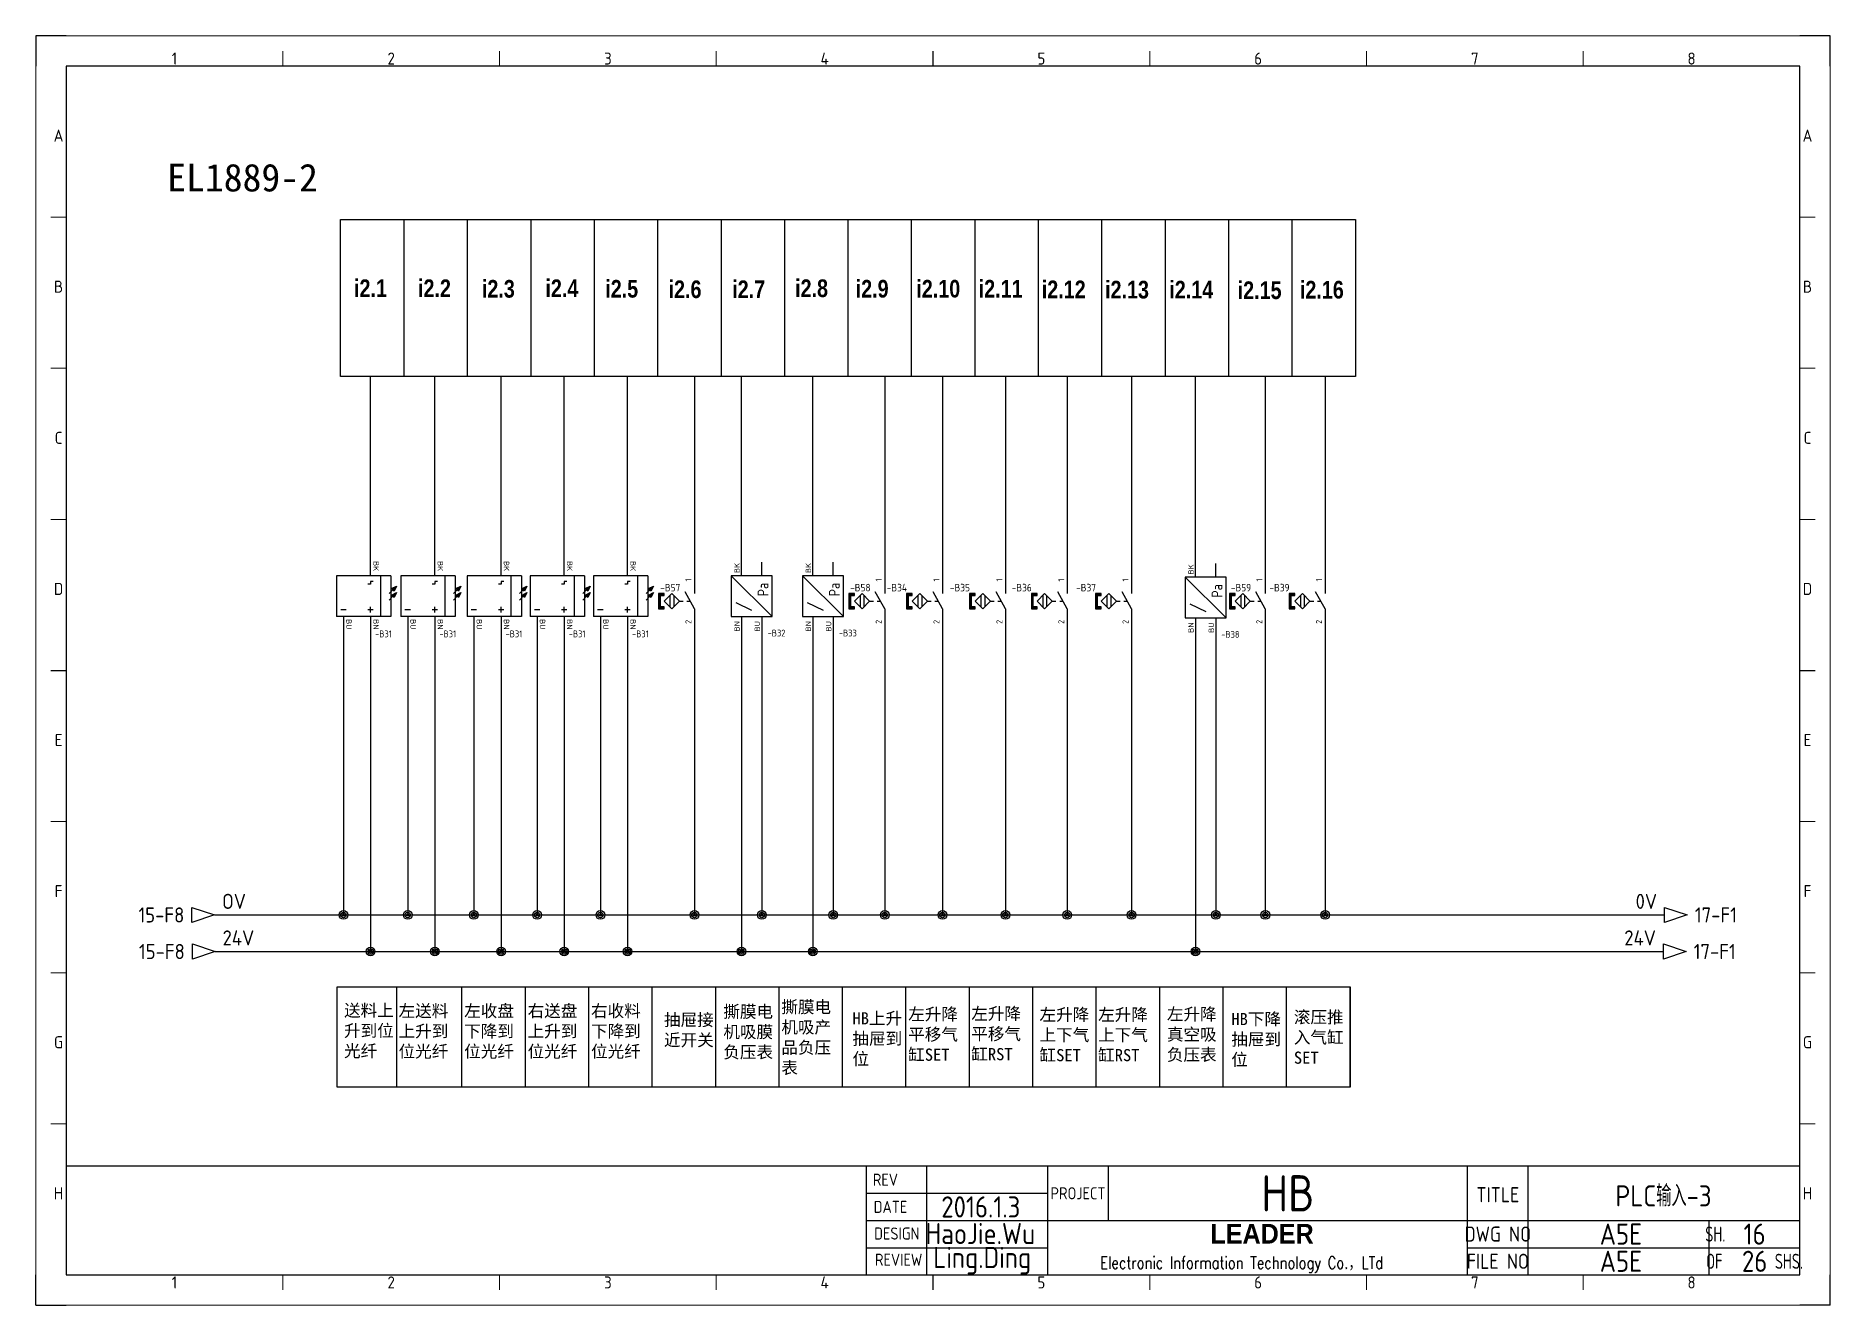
# Model space of a CAD drawing. Header units: millimetres. Extents: x -1699 to 15529, y -2130 to 61.
# Drawn here: x 8344 to 8938, y -2123 to -1703 of the extents above; entities that cross this region are included whole.
import ezdxf
from ezdxf.enums import TextEntityAlignment as Align

# ---------------------------------------------------------------- set-up
doc = ezdxf.new("R2010")
doc.units = ezdxf.units.MM
doc.header["$LTSCALE"] = 10
for name, color, linetype in [('AE_BOR', 1, 'Continuous'), ('SYMS', 7, 'Continuous'), ('TAGS', 51, 'Continuous'), ('TERMS', 123, 'Continuous'), ('WIREREF', 61, 'Continuous'), ('WIREREF_DEST', 61, 'Continuous'), ('XREF', 7, 'Continuous'), ('YEL_14_THHN', 7, 'Continuous'), ('图框_标题栏属性', 1, 'Continuous'), ('图框_标题栏文字', 6, 'Continuous')]:
    doc.layers.add(name, color=color, linetype=linetype)
doc.layers.add('细实线', color=7, linetype='Continuous', lineweight=25)
doc.styles.add('ACGBTS', font='ISOCP.SHX')
doc.styles.add('CCFS', font='', dxfattribs={"height": 0.7})
doc.styles.get("Standard").update_dxf_attribs({"font": 'simplex.shx', "width": 0.8, "height": 1.625, "bigfont": 'spec_bar.shx'})
doc.styles.add('WD_IEC', font='ISOCP2.shx', dxfattribs={"height": 4, "bigfont": 'gbcbig.shx'})
doc.styles.add('工程字', font='gbenor.shx', dxfattribs={"bigfont": 'gbcbig.shx'})
doc.styles.get('CCFS').set_extended_font_data('SimSun')

msp = doc.modelspace()

# ---------------------------------------------------------------- texts
at = {"layer": 'SYMS', "attachment_point": 1, "style": 'CCFS'}
for s, heights, insert, char_height in [('\\P{\\fSimSun|b1|i0|c134|p2;EL1889-2}', [28.12], (8387.35, -1729.91), 9.1652), ('\\P送料上升到位光纤', [28.12], (8445.88, -2016.65), 4.024), ('\\P左送料上升到位光纤', [28.12], (8463.93, -2016.8), 4.024), ('\\P左收盘下降到位光纤', [28.12], (8485.65, -2016.8), 4.024), ('\\P右送盘上升到位光纤', [28.12], (8506.65, -2016.8), 4.024), ('\\P右收料下降到位光纤', [28.12], (8527.65, -2016.8), 4.024), ('\\P撕膜电机吸膜负压表', [28.12], (8571.44, -2017.04), 4.024), ('\\P撕膜电机吸产品负压表', [35.08], (8590.65, -2015.5), 4.024), ('HB上升抽屉到位', [28.12], (8614.19, -2025.97), 4.024), ('\\P左升降平移气缸SET', [28.12], (8632.65, -2017.88), 4.024), ('\\P左升降平移气缸RST', [28.12], (8653.52, -2017.7), 4.024), ('\\P左升降上下气缸SET', [28.12], (8676.13, -2018.03), 4.024), ('\\P左升降上下气缸RST', [28.12], (8695.52, -2018.03), 4.024), ('\\P左升降真空吸负压表', [28.12], (8718.3, -2017.87), 4.024), ('\\P滚压推入气缸SET', [28.12], (8760.32, -2018.87), 4.024), ('抽屉接近开关', [28.12], (8551.8, -2026.45), 4.024), ('HB下降抽屉到位', [28.12], (8739.62, -2026.21), 4.024)]:
    msp.add_mtext_dynamic_manual_height_columns(s, width=17.3119, gutter_width=0, heights=heights, dxfattribs=dict(at, insert=insert, char_height=char_height))
at = {"layer": '细实线', "char_height": 5.8437, "width": 4.8714, "attachment_point": 1}
for s, insert in [('{\\fArial|b1|i0|c0|p34;i2.1}', (8449.18, -1783.48)), ('{\\fArial|b1|i0|c0|p34;i2.2}', (8470.37, -1783.48)), ('{\\fArial|b1|i0|c0|p34;i2.3}', (8491.51, -1783.65)), ('{\\fArial|b1|i0|c0|p34;i2.4}', (8512.55, -1783.48)), ('{\\fArial|b1|i0|c0|p34;i2.5}', (8532.35, -1783.65)), ('{\\fArial|b1|i0|c0|p34;i2.6}', (8553.31, -1783.81)), ('{\\fArial|b1|i0|c0|p34;i2.7}', (8574.38, -1783.81)), ('{\\fArial|b1|i0|c0|p34;i2.8}', (8595.21, -1783.47)), ('{\\fArial|b1|i0|c0|p34;i2.9}', (8615.27, -1783.63)), ('{\\fArial|b1|i0|c0|p34;i2.10}', (8635.34, -1783.63)), ('{\\fArial|b1|i0|c0|p34;i2.11}', (8655.99, -1783.63)), ('{\\fArial|b1|i0|c0|p34;i2.12}', (8676.87, -1783.85)), ('{\\fArial|b1|i0|c0|p34;i2.13}', (8697.83, -1783.93)), ('{\\fArial|b1|i0|c0|p34;i2.14}', (8719.09, -1783.94)), ('{\\fArial|b1|i0|c0|p34;i2.15}', (8741.73, -1784.13)), ('{\\fArial|b1|i0|c0|p34;i2.16}', (8762.33, -1783.95))]:
    msp.add_mtext(s, dxfattribs=dict(at, insert=insert))

# ---------------------------------------------------------------- blocks, each defined once
blk = doc.blocks.new('Border')
for p, q in [((584, 410), (10, 410)), ((10, 410), (10, 10)), ((584, 10), (584, 410)), ((10, 10), (584, 10))]:
    blk.add_line(p, q)
at = {"layer": 'AE_BOR', "color": 1, "lineweight": 30}
for p, q in [((10, 420), (0, 420)), ((0, 420), (0, 410)), ((594, 420), (584, 420)), ((594, 410), (594, 420)), ((297, 410), (297, 415)), ((5, 210), (10, 210)), ((584, 210), (589, 210)), ((0, 0), (0, 10)), ((297, 5), (297, 10)), ((594, 0), (594, 10)), ((0, 0), (10, 0)), ((594, 0), (584, 0))]:
    blk.add_line(p, q, dxfattribs=at)
at = {"layer": 'AE_BOR', "color": 1, "lineweight": 15}
for p, q in [((0, 420), (594, 420)), ((0, 0), (0, 420)), ((594, 420), (594, 0)), ((81.75, 410), (81.75, 415)), ((153.5, 410), (153.5, 415)), ((225.25, 410), (225.25, 415)), ((368.75, 410), (368.75, 415)), ((440.5, 410), (440.5, 415)), ((512.25, 410), (512.25, 415)), ((10, 360), (5, 360)), ((589, 360), (584, 360)), ((10, 310), (5, 310)), ((589, 310), (584, 310)), ((10, 260), (5, 260)), ((589, 260), (584, 260)), ((10, 160), (5, 160)), ((589, 160), (584, 160)), ((10, 110), (5, 110)), ((589, 110), (584, 110)), ((10, 60), (5, 60)), ((589, 60), (584, 60)), ((81.75, 5), (81.75, 10)), ((153.5, 5), (153.5, 10)), ((225.25, 5), (225.25, 10)), ((368.75, 5), (368.75, 10)), ((440.5, 5), (440.5, 10)), ((512.25, 5), (512.25, 10)), ((594, 0), (0, 0))]:
    blk.add_line(p, q, dxfattribs=at)
at = {"layer": 'AE_BOR', "color": 1, "lineweight": 15, "style": 'ACGBTS'}
for s, p in [('1', (45.875, 412.5)), ('2', (117.625, 412.5)), ('3', (189.375, 412.5)), ('4', (261.125, 412.5)), ('5', (332.875, 412.5)), ('6', (404.625, 412.5)), ('7', (476.375, 412.5)), ('8', (548.125, 412.5)), ('A', (7.5, 387)), ('A', (586.5, 387)), ('B', (7.5, 337)), ('B', (586.5, 337)), ('C', (7.5, 287)), ('C', (586.5, 287)), ('D', (7.5, 237)), ('D', (586.5, 237)), ('E', (7.5, 187)), ('E', (586.5, 187)), ('F', (7.5, 137)), ('F', (586.5, 137)), ('G', (7.5, 87)), ('G', (586.5, 87)), ('H', (7.5, 37)), ('H', (586.5, 37)), ('1', (45.875, 7.5)), ('2', (117.625, 7.5)), ('3', (189.375, 7.5)), ('4', (261.125, 7.5)), ('5', (332.875, 7.5)), ('6', (404.625, 7.5)), ('7', (476.375, 7.5)), ('8', (548.125, 7.5))]:
    blk.add_text(s, height=4, dxfattribs=at).set_placement(p, align=Align.MIDDLE)
blk = doc.blocks.new('TITLE3')
for p, q in [((-309, 0), (-309, 36)), ((-289, 0), (-289, 36)), ((-249, 0), (-249, 36)), ((-249, 0), (-249, 36)), ((-249, 0), (-249, 36)), ((-229, 36), (-229, 27)), ((-110, 0), (-110, 36)), ((-90, 0), (-90, 36)), ((-309, 27), (-249, 27)), ((-229, 27), (-229, 18)), ((-309, 18), (-248.01, 18)), ((-249, 18), (0, 18)), ((-30, 0), (-30, 18)), ((-309, 9), (-249, 9)), ((-110, 9), (0, 9)), ((-289, 4.18), (-289, 4.18)), ((-289, 4.18), (-289, 4.18))]:
    blk.add_line(p, q)
blk.add_lwpolyline([(-309, 36), (-574, 36), (-574, 0), (-309, 0)], close=True)
blk.add_lwpolyline([(-309, 0), (0, 0), (0, 36), (-309, 36)])
at = {"insert": (-248.01, 16.87), "char_height": 5, "attachment_point": 1}
blk.add_mtext_dynamic_manual_height_columns('\\pi52.854;{\\fArial Black|b0|i0|c0|p34;\\H1.3x;LEADER\\Fsimplex,spec_bar|c134;\\H1.0769x; }\\P\\pi16.37;{\\H0.8x;Electronic Information Technology Co.\\fSimSun|b0|i0|c134|p2;，\\Fsimplex,spec_bar|c134;LTd}', width=138.0147, gutter_width=8.12, heights=[69.93], dxfattribs=at)
at = {"layer": '图框_标题栏属性', "style": '工程字'}
for tag, height, p in [('版本', 7, (-271.17, 31.5)), ('项目', 12, (-169.5, 27)), ('名称', 7, (-45.16, 26.53)), ('日期', 7, (-271.17, 22.5)), ('制图', 7, (-271.33, 13.69)), ('文件', 7, (-59.26, 13.5)), ('页数', 7, (-16.34, 13.5)), ('审核', 7, (-270.7, 4.72)), ('图号', 7, (-59.26, 4.5)), ('总数', 7, (-16.34, 4.5))]:
    blk.add_attdef(tag, text='', height=height, dxfattribs=at).set_placement(p, align=Align.MIDDLE)
at = {"layer": '图框_标题栏文字', "style": '工程字'}
for s, height, p in [('REV', 4, (-302.75, 31.5)), ('DATE', 4, (-301.08, 22.5)), ('PROJECT', 4, (-239, 27)), ('TITLE', 5, (-100, 26.53)), ('DESIGN', 4, (-299, 13.69)), ('DWG NO', 5, (-100, 13.5)), ('REVIEW', 4, (-298.37, 5.01)), ('FILE NO', 5, (-100, 4.5))]:
    blk.add_text(s, height=height, dxfattribs=at).set_placement(p, align=Align.MIDDLE_CENTER)
at = {"layer": '图框_标题栏文字', "style": '工程字', "width": 0.8}
for s, p in [('SH.            ', (-15, 13.5)), ('OF        SHS.', (-15, 4.5))]:
    blk.add_text(s, height=5, dxfattribs=at).set_placement(p, align=Align.MIDDLE_CENTER)
blk = doc.blocks.new('*U267')
at = {"layer": 'SYMS'}
blk.add_line((0, 25.98), (0, -25.98), dxfattribs=at)
blk = doc.blocks.new('*U268')
at = {"layer": 'SYMS', "color": 0, "linetype": 'ByBlock', "lineweight": -2, "transparency": 16777216}
for p in [(0, 0), (21, 0), (42, 0), (63, 0), (84, 0), (105, 0), (126, 0), (147, 0), (168, 0), (189, 0), (210, 0), (231, 0), (252, 0), (273, 0), (294, 0), (315, 0)]:
    blk.add_blockref('*U267', p, dxfattribs=at)
blk = doc.blocks.new('HA1D3')
blk.add_lwpolyline([(0, 0), (-3.75, -1.25), (-3.75, 1.25)], close=True)
at = {"style": 'WD_IEC'}
for tag, p, height, flags in [('WIRENO', (1.25, 1), 2.5, 8), ('X1TERM01', (0, 0), 0.32, 1)]:
    blk.add_attdef(tag, p, '', height=height, dxfattribs=dict(at, flags=flags))
blk.add_attdef('XREF', text='', height=2.5, dxfattribs=at).set_placement((-5, 0), align=Align.MIDDLE_RIGHT)
at = {"style": 'WD_IEC', "flags": 1}
blk.add_attdef('SIGCODE', text='', height=1, dxfattribs=at).set_placement((-2.5, 1.8), align=Align.RIGHT)
at = {"style": 'WD_IEC'}
blk.add_attdef('DESC1', text='', height=2.5, dxfattribs=at).set_placement((1.25, -1), align=Align.TOP_LEFT)
blk = doc.blocks.new('VPE1B15')
for p, q in [((-7.5, -7.5), (-7.5, 7.5)), ((-7.5, 7.5), (12.5, 7.5)), ((-3.75, 7.5), (-3.75, -7.5)), ((0, 7.5), (0, 12.5)), ((10, 7.5), (10, 12.5)), ((12.5, -7.5), (12.5, 7.5)), ((-9.54, -1.34), (-8.63, 0.48)), ((-8.63, 0.48), (-7.72, -0.43)), ((-8.18, 0.02), (-6.81, 1.39)), ((-1, 4.94), (1, 4.94)), ((0, 5.94), (0, 3.94)), ((9, 4.94), (11, 4.94)), ((-7.72, -0.43), (-9.54, -1.34)), ((-9.54, -3.74), (-8.63, -1.93)), ((-7.72, -2.83), (-9.54, -3.74)), ((-8.63, -1.93), (-7.72, -2.83)), ((-8.18, -2.38), (-6.81, -1.02)), ((-1, -5.43), (0, -5.43)), ((0, -5.43), (0, -4.43)), ((0, -4.43), (1, -4.43)), ((-7.5, -7.5), (12.5, -7.5)), ((0, -7.5), (0, -12.5))]:
    blk.add_line(p, q)
for points in [[(-8.63, 0.48), (-7.72, -0.43), (-9.54, -1.34)], [(-8.63, -1.93), (-7.72, -2.83), (-9.54, -3.74)]]:
    blk.add_solid(points)
at = {"style": 'WD_IEC'}
for tag, height, p in [('INST', 2.7, (-11.5, 12)), ('LOC', 2.7, (-11.5, 8)), ('XREF', 2.5, (-11.5, -1.35)), ('TAG1', 2.5, (-11.5, 3.25)), ('DESC2', 2.7, (-11.5, -9.2)), ('DESC1', 2.7, (-11.5, -5.2)), ('DESC3', 2.7, (-11.5, -13.2))]:
    blk.add_attdef(tag, text='', height=height, dxfattribs=at).set_placement(p, align=Align.RIGHT)
for tag, p in [('TERM01', (-1, 12.23)), ('TERM02', (9, 12.23))]:
    blk.add_attdef(tag, text='', height=2, rotation=90, dxfattribs=at).set_placement(p, align=Align.RIGHT)
at = {"style": 'WD_IEC', "flags": 1}
for tag, p, height in [('X2TERM01', (0, 12.5), 0.32), ('X2TERM02', (10, 12.5), 0.32), ('MFG', (13.04, 6.06), 1.5), ('X4LINK', (-7.5, 0), 0.32), ('X1LINK', (12.5, 0), 0.32), ('CAT', (13.04, 3.56), 1.5), ('ASSYCODE', (13.12, -4.38), 1), ('FAMILY', (13.12, -5.88), 1), ('CATDESC', (13.12, -7.38), 1), ('X8TERM03', (0, -12.5), 0.32)]:
    blk.add_attdef(tag, p, '', height=height, dxfattribs=at)
at = {"style": 'WD_IEC'}
blk.add_attdef('TERM03', (-1, -12.96), '', height=2, rotation=90, dxfattribs=at)
blk = doc.blocks.new('WDDOT')
for radius in [0.72, 0.449, 0.223]:
    blk.add_circle((0, 0), radius)
blk = doc.blocks.new('VIN1B10')
for p, q in [((3.75, 7.5), (-3.75, 7.5)), ((-3.75, 7.5), (11.25, -7.45)), ((-3.75, 7.46), (-3.75, -7.45)), ((0, 7.5), (0, 12.5)), ((11.25, 7.5), (3.75, 7.5)), ((7.5, 7.46), (7.5, 12.46)), ((11.25, -7.45), (11.25, 7.5)), ((-2.07, -2.37), (3.75, -5.19)), ((-3.75, -7.45), (3.75, -7.45)), ((0, -7.45), (0, -12.45)), ((3.75, -7.45), (11.25, -7.45)), ((7.5, -7.45), (7.5, -12.45))]:
    blk.add_line(p, q)
at = {"style": 'WD_IEC', "width": 0.9}
blk.add_text('Pa', height=4, rotation=90, dxfattribs=at).set_placement((9.93, -0.02))
at = {"style": 'WD_IEC'}
for tag, height, p in [('INST', 2.7, (-5.5, 11.96)), ('LOC', 2.7, (-5.5, 7.96)), ('TAG1', 2.5, (-5.5, 3.21)), ('DESC2', 2.7, (-5.5, -9.24)), ('DESC1', 2.7, (-5.5, -5.24)), ('DESC3', 2.7, (-5.5, -13.24)), ('WDTAGALT', 2.5, (-5.44, -16.55))]:
    blk.add_attdef(tag, text='', height=height, dxfattribs=at).set_placement(p, align=Align.RIGHT)
for tag, p in [('TERM01', (-0.64, 12.2)), ('TERM03', (6.86, 12.2))]:
    blk.add_attdef(tag, text='', height=2, rotation=90, dxfattribs=at).set_placement(p, align=Align.RIGHT)
at = {"style": 'WD_IEC', "flags": 1}
for tag, p, height in [('X2TERM01', (0, 12.5), 0.32), ('X2TERM03', (7.5, 12.46), 0.32), ('MFG', (12.06, 6.2), 1.5), ('X4LINK', (-3.8, -0.01), 0.32), ('X1LINK', (11.25, 0.02), 0.32), ('CAT', (12.06, 3.7), 1.5), ('ASSYCODE', (12.24, -4.45), 1), ('FAMILY', (12.24, -5.95), 1), ('CATDESC', (12.24, -7.45), 1), ('X8TERM02', (0, -12.45), 0.32), ('X8TERM04', (7.5, -12.45), 0.32)]:
    blk.add_attdef(tag, p, '', height=height, dxfattribs=at)
at = {"lineweight": 15, "style": 'WD_IEC'}
blk.add_attdef('XREF', text='', height=2.5, dxfattribs=at).set_placement((-5.5, -1.39), align=Align.RIGHT)
at = {"style": 'WD_IEC'}
for tag, p in [('TERM02', (-0.67, -12.99)), ('TERM04', (6.83, -12.99))]:
    blk.add_attdef(tag, p, '', height=2, rotation=90, dxfattribs=at)
blk = doc.blocks.new('VPX11M')
for p, q in [((0, 7.5), (0, 2.5)), ((-8.125, 1.875), (-8.125, -1.875)), ((-6.875, 1.875), (-6.875, -1.875)), ((-5, 0), (-3.75, 0)), ((0, -2.5), (-3.125, 3.125)), ((-2.5, 0), (-1.389, 0)), ((0, -2.5), (0, -7.5))]:
    blk.add_line(p, q)
for points in [[(-11.25, 1.875), (-10, 1.875), (-10, 2.5), (-11.875, 2.5), (-11.875, -2.5), (-10, -2.5), (-10, -1.875), (-11.25, -1.875)], [(-7.5, 2.5), (-5, 0), (-7.5, -2.5), (-10, 0)]]:
    blk.add_lwpolyline(points, close=True)
for points in [[(-11.875, 2.5), (-11.875, 1.875), (-10, 2.5), (-10, 1.875)], [(-11.875, 1.875), (-11.875, -1.875), (-11.25, 1.875), (-11.25, -1.875)], [(-11.875, -1.875), (-11.875, -2.5), (-10, -1.875), (-10, -2.5)]]:
    blk.add_solid(points)
at = {"style": 'WD_IEC'}
for tag, p in [('INST', (-11.75, 10.25)), ('LOC', (-11.75, 6.75)), ('TAG1', (-11.75, 3.25)), ('DESC2', (-11.75, -13.35)), ('DESC1', (-11.75, -9.85)), ('DESC3', (-11.75, -16.85))]:
    blk.add_attdef(tag, text='', height=2.5, dxfattribs=at).set_placement(p, align=Align.RIGHT)
blk.add_attdef('TERM01', text='', height=2, rotation=90, dxfattribs=at).set_placement((-1, 7.5), align=Align.RIGHT)
at = {"style": 'WD_IEC', "flags": 1}
for tag, p, height in [('X2TERM01', (0, 7.5), 0.32), ('MFG', (2.75, 6.5), 1.5), ('X1LINK', (0, 0), 0.32), ('CAT', (2.75, 4), 1.5), ('ASSYCODE', (1, -4), 1), ('CONTACT', (1, -2.5), 1), ('FAMILY', (1, -5.5), 1), ('COMMON', (2.25, -3.75), 1), ('X8TERM02', (0, -7.5), 0.32), ('CATDESC', (1, -7), 1)]:
    blk.add_attdef(tag, p, '', height=height, dxfattribs=at)
at = {"style": 'WD_IEC'}
blk.add_attdef('TERM02', (-1, -7.5), '', height=2, rotation=90, dxfattribs=at)
at = {"lineweight": 15, "style": 'WD_IEC'}
for tag, p in [('XREF', (-11.75, -6)), ('WDTAGALT', (-11.5, -20))]:
    blk.add_attdef(tag, text='', height=2.5, dxfattribs=at).set_placement(p, align=Align.RIGHT)
blk = doc.blocks.new('*U273')
at = {"layer": 'SYMS'}
blk.add_line((0, -16.65), (0, 16.65), dxfattribs=at)
blk = doc.blocks.new('*U274')
at = {"layer": 'SYMS', "color": 0, "linetype": 'ByBlock', "lineweight": -2, "transparency": 16777216}
for p in [(0, 0), (21, 0), (42, 0), (63, 0), (84, 0), (105, 0), (126, 0), (147, 0), (168, 0), (189, 0), (210, 0), (231, 0), (252, 0), (273, 0), (294, 0)]:
    blk.add_blockref('*U273', p, dxfattribs=at)
blk = doc.blocks.new('HA1S1')
blk.add_lwpolyline([(0, 1.25), (3.75, 0), (0, -1.25)], close=True)
at = {"style": 'WD_IEC'}
for tag, height, flags, p in [('WIRENO', 2.5, 8, (-1.25, 1)), ('SIGCODE', 1, 1, (5, 1.8))]:
    blk.add_attdef(tag, text='', height=height, dxfattribs=dict(at, flags=flags)).set_placement(p, align=Align.RIGHT)
at = {"style": 'WD_IEC', "flags": 1}
blk.add_attdef('X4TERM01', (0, 0), '', height=0.32, dxfattribs=at)
at = {"style": 'WD_IEC'}
blk.add_attdef('XREF', text='', height=2.5, dxfattribs=at).set_placement((5, 0), align=Align.MIDDLE_LEFT)
blk.add_attdef('DESC1', text='', height=2.5, dxfattribs=at).set_placement((-1.25, -1), align=Align.TOP_RIGHT)

# ---------------------------------------------------------------- linework, layer by layer
at = {"layer": 'SYMS'}
for p, q in [((8444.68, -1763.63), (8465.68, -1763.63)), ((8463.19, -2017.52), (8463.19, -2050.82))]:
    msp.add_line(p, q, dxfattribs=at)
for points in [[(8444.68, -1763.63), (8780.68, -1763.63), (8780.68, -1815.59), (8444.68, -1815.59)], [(8443.57, -2017.52), (8778.91, -2017.52), (8778.91, -2050.82), (8443.57, -2050.82)]]:
    msp.add_lwpolyline(points, close=True, dxfattribs=at)
at = {"layer": 'YEL_14_THHN'}
for p, q in [((8454.67, -1877.07), (8454.67, -1815.59)), ((8475.95, -1877.07), (8475.95, -1815.59)), ((8497.86, -1877.07), (8497.86, -1815.59)), ((8518.78, -1877.07), (8518.78, -1815.59)), ((8539.73, -1877.07), (8539.73, -1815.59)), ((8561.88, -1815.59), (8561.88, -1882.46)), ((8577.45, -1877.04), (8577.45, -1815.59)), ((8601.07, -1877.04), (8601.07, -1815.59)), ((8624.88, -1815.59), (8624.88, -1882.46)), ((8644, -1815.59), (8644, -1882.46)), ((8664.84, -1815.59), (8664.84, -1882.46)), ((8685.31, -1815.59), (8685.31, -1882.46)), ((8706.58, -1815.59), (8706.58, -1882.46)), ((8727.76, -1877.49), (8727.76, -1815.59)), ((8750.88, -1815.59), (8750.88, -1882.46)), ((8770.66, -1815.59), (8770.66, -1882.46)), ((8445.67, -1899.57), (8445.67, -1993.79)), ((8454.67, -1899.57), (8454.67, -2005.89)), ((8466.95, -1899.57), (8466.95, -1993.79)), ((8475.95, -1899.57), (8475.95, -2005.89)), ((8488.86, -1899.57), (8488.86, -1993.79)), ((8497.86, -1899.57), (8497.86, -2005.89)), ((8509.78, -1899.57), (8509.78, -1993.79)), ((8518.78, -1899.57), (8518.78, -2005.89)), ((8530.73, -1899.57), (8530.73, -1993.79)), ((8539.73, -1899.57), (8539.73, -2005.89)), ((8561.88, -1897.46), (8561.88, -1993.79)), ((8577.45, -1899.49), (8577.45, -2005.89)), ((8584.2, -1899.49), (8584.2, -1993.79)), ((8601.07, -1899.49), (8601.07, -2005.89)), ((8607.82, -1899.49), (8607.82, -1993.79)), ((8624.88, -1897.46), (8624.88, -1993.79)), ((8644, -1897.46), (8644, -1993.79)), ((8664.84, -1897.46), (8664.84, -1993.79)), ((8685.31, -1897.46), (8685.31, -1993.79)), ((8706.58, -1897.46), (8706.58, -1993.79)), ((8727.76, -1899.94), (8727.76, -2005.89)), ((8734.51, -1899.94), (8734.51, -1993.79)), ((8750.88, -1897.46), (8750.88, -1993.79)), ((8770.66, -1897.46), (8770.66, -1993.79)), ((8403, -1993.79), (8883.08, -1993.79)), ((8403.16, -2005.89), (8882.7, -2005.89))]:
    msp.add_line(p, q, dxfattribs=at)

# ---------------------------------------------------------------- block references
ref = msp.add_blockref('TITLE3', (8927.86, -2112.89))
ref.add_attrib('总数', '26', dxfattribs={"layer": '图框_标题栏属性', "height": 7, "style": '工程字'}).set_placement((8912.86, -2108.39), align=Align.MIDDLE)
ref.add_attrib('页数', '16', dxfattribs={"layer": '图框_标题栏属性', "height": 7, "style": '工程字'}).set_placement((8912.86, -2099.39), align=Align.MIDDLE)
ref.add_attrib('文件', 'A5E', dxfattribs={"layer": '图框_标题栏属性', "height": 7, "style": '工程字'}).set_placement((8868.6, -2099.39), align=Align.MIDDLE)
ref.add_attrib('图号', 'A5E', dxfattribs={"layer": '图框_标题栏属性', "height": 7, "style": '工程字'}).set_placement((8868.6, -2108.39), align=Align.MIDDLE)
ref.add_attrib('名称', 'PLC输入-3', dxfattribs={"layer": '图框_标题栏属性', "height": 7, "style": '工程字'}).set_placement((8882.7, -2086.36), align=Align.MIDDLE)
ref.add_attrib('项目', 'HB', dxfattribs={"layer": '图框_标题栏属性', "height": 12, "style": '工程字'}).set_placement((8758.36, -2085.89), align=Align.MIDDLE)
ref.add_attrib('审核', 'Ling.Ding', dxfattribs={"layer": '图框_标题栏属性', "height": 7, "style": '工程字'}).set_placement((8657.15, -2108.17), align=Align.MIDDLE)
ref.add_attrib('制图', 'HaoJie.Wu', dxfattribs={"layer": '图框_标题栏属性', "height": 7, "style": '工程字'}).set_placement((8656.53, -2099.2), align=Align.MIDDLE)
ref.add_attrib('日期', '2016.1.3', dxfattribs={"layer": '图框_标题栏属性', "height": 7, "style": '工程字'}).set_placement((8656.69, -2090.39), align=Align.MIDDLE)
at = {"layer": 'AE_BOR'}
msp.add_blockref('Border', (8343.86, -2122.89), dxfattribs=at)
at = {"layer": 'SYMS'}
for name, p in [('*U268', (8465.68, -1789.61)), ('*U274', (8484.91, -2034.17))]:
    msp.add_blockref(name, p, dxfattribs=at)
ref = msp.add_blockref('VPE1B15', (8454.67, -1888.32), dxfattribs=dict(at, xscale=0.9, yscale=0.9, zscale=0.9, rotation=180))
ref.add_attrib('TERM02', 'BU', dxfattribs={"layer": 'TERMS', "height": 1.8, "rotation": 270, "style": 'WD_IEC'}).set_placement((8446.57, -1899.33), align=Align.RIGHT)
ref.add_attrib('TERM01', 'BN', dxfattribs={"layer": 'TERMS', "height": 1.8, "rotation": 270, "style": 'WD_IEC'}).set_placement((8455.57, -1899.33), align=Align.RIGHT)
ref.add_attrib('TERM03', 'BK', (8455.57, -1876.66), dxfattribs={"layer": 'TERMS', "height": 1.8, "rotation": 270, "style": 'WD_IEC'})
ref.add_attrib('TAG1', '-B31', dxfattribs={"layer": 'TAGS', "height": 2.25, "style": 'WD_IEC'}).set_placement((8461.69, -1901.9), align=Align.RIGHT)
ref = msp.add_blockref('VPE1B15', (8475.95, -1888.32), dxfattribs=dict(at, xscale=0.9, yscale=0.9, zscale=0.9, rotation=180))
ref.add_attrib('TERM02', 'BU', dxfattribs={"layer": 'TERMS', "height": 1.8, "rotation": 270, "style": 'WD_IEC'}).set_placement((8467.85, -1899.33), align=Align.RIGHT)
ref.add_attrib('TERM01', 'BN', dxfattribs={"layer": 'TERMS', "height": 1.8, "rotation": 270, "style": 'WD_IEC'}).set_placement((8476.85, -1899.33), align=Align.RIGHT)
ref.add_attrib('TERM03', 'BK', (8476.85, -1876.66), dxfattribs={"layer": 'TERMS', "height": 1.8, "rotation": 270, "style": 'WD_IEC'})
ref.add_attrib('TAG1', '-B31', dxfattribs={"layer": 'TAGS', "height": 2.25, "style": 'WD_IEC'}).set_placement((8482.97, -1901.9), align=Align.RIGHT)
ref = msp.add_blockref('VPE1B15', (8497.86, -1888.32), dxfattribs=dict(at, xscale=0.9, yscale=0.9, zscale=0.9, rotation=180))
ref.add_attrib('TERM02', 'BU', dxfattribs={"layer": 'TERMS', "height": 1.8, "rotation": 270, "style": 'WD_IEC'}).set_placement((8489.76, -1899.33), align=Align.RIGHT)
ref.add_attrib('TERM01', 'BN', dxfattribs={"layer": 'TERMS', "height": 1.8, "rotation": 270, "style": 'WD_IEC'}).set_placement((8498.76, -1899.33), align=Align.RIGHT)
ref.add_attrib('TERM03', 'BK', (8498.76, -1876.66), dxfattribs={"layer": 'TERMS', "height": 1.8, "rotation": 270, "style": 'WD_IEC'})
ref.add_attrib('TAG1', '-B31', dxfattribs={"layer": 'TAGS', "height": 2.25, "style": 'WD_IEC'}).set_placement((8504.88, -1901.9), align=Align.RIGHT)
ref = msp.add_blockref('VPE1B15', (8518.78, -1888.32), dxfattribs=dict(at, xscale=0.9, yscale=0.9, zscale=0.9, rotation=180))
ref.add_attrib('TERM02', 'BU', dxfattribs={"layer": 'TERMS', "height": 1.8, "rotation": 270, "style": 'WD_IEC'}).set_placement((8510.68, -1899.33), align=Align.RIGHT)
ref.add_attrib('TERM01', 'BN', dxfattribs={"layer": 'TERMS', "height": 1.8, "rotation": 270, "style": 'WD_IEC'}).set_placement((8519.68, -1899.33), align=Align.RIGHT)
ref.add_attrib('TERM03', 'BK', (8519.68, -1876.66), dxfattribs={"layer": 'TERMS', "height": 1.8, "rotation": 270, "style": 'WD_IEC'})
ref.add_attrib('TAG1', '-B31', dxfattribs={"layer": 'TAGS', "height": 2.25, "style": 'WD_IEC'}).set_placement((8525.8, -1901.9), align=Align.RIGHT)
ref = msp.add_blockref('VPE1B15', (8539.73, -1888.32), dxfattribs=dict(at, xscale=0.9, yscale=0.9, zscale=0.9, rotation=180))
ref.add_attrib('TERM02', 'BU', dxfattribs={"layer": 'TERMS', "height": 1.8, "rotation": 270, "style": 'WD_IEC'}).set_placement((8531.63, -1899.33), align=Align.RIGHT)
ref.add_attrib('TERM01', 'BN', dxfattribs={"layer": 'TERMS', "height": 1.8, "rotation": 270, "style": 'WD_IEC'}).set_placement((8540.63, -1899.33), align=Align.RIGHT)
ref.add_attrib('TERM03', 'BK', (8540.63, -1876.66), dxfattribs={"layer": 'TERMS', "height": 1.8, "rotation": 270, "style": 'WD_IEC'})
ref.add_attrib('TAG1', '-B31', dxfattribs={"layer": 'TAGS', "height": 2.25, "style": 'WD_IEC'}).set_placement((8546.75, -1901.9), align=Align.RIGHT)
ref = msp.add_blockref('VIN1B10', (8577.45, -1888.29), dxfattribs=dict(at, xscale=0.9, yscale=0.9, zscale=0.9))
ref.add_attrib('TERM04', 'BU', (8583.6, -1899.98), dxfattribs={"layer": 'TERMS', "height": 1.8, "rotation": 90, "style": 'WD_IEC'})
ref.add_attrib('TAG1', '-B32', dxfattribs={"layer": 'TAGS', "height": 2.25, "style": 'WD_IEC'}).set_placement((8592.02, -1901.63), align=Align.RIGHT)
ref.add_attrib('TERM01', 'BK', dxfattribs={"layer": 'TERMS', "height": 1.8, "rotation": 90, "style": 'WD_IEC'}).set_placement((8576.87, -1877.31), align=Align.RIGHT)
ref.add_attrib('TERM02', 'BN', (8576.85, -1899.98), dxfattribs={"layer": 'TERMS', "height": 1.8, "rotation": 90, "style": 'WD_IEC'})
ref = msp.add_blockref('VIN1B10', (8601.07, -1888.29), dxfattribs=dict(at, xscale=0.9, yscale=0.9, zscale=0.9))
ref.add_attrib('TERM04', 'BU', (8607.21, -1899.98), dxfattribs={"layer": 'TERMS', "height": 1.8, "rotation": 90, "style": 'WD_IEC'})
ref.add_attrib('TAG1', '-B33', dxfattribs={"layer": 'TAGS', "height": 2.25, "style": 'WD_IEC'}).set_placement((8615.64, -1901.63), align=Align.RIGHT)
ref.add_attrib('TERM01', 'BK', dxfattribs={"layer": 'TERMS', "height": 1.8, "rotation": 90, "style": 'WD_IEC'}).set_placement((8600.49, -1877.31), align=Align.RIGHT)
ref.add_attrib('TERM02', 'BN', (8600.46, -1899.98), dxfattribs={"layer": 'TERMS', "height": 1.8, "rotation": 90, "style": 'WD_IEC'})
ref = msp.add_blockref('VPX11M', (8561.88, -1889.96), dxfattribs=at)
ref.add_attrib('TERM02', '2', (8560.88, -1897.46), dxfattribs={"layer": 'TERMS', "height": 2, "rotation": 90, "style": 'WD_IEC'})
ref.add_attrib('TERM01', '1', dxfattribs={"layer": 'TERMS', "height": 2, "rotation": 90, "style": 'WD_IEC'}).set_placement((8560.88, -1882.46), align=Align.RIGHT)
ref.add_attrib('TAG1', '-B57', dxfattribs={"layer": 'TAGS', "height": 2.5, "style": 'WD_IEC'}).set_placement((8557.19, -1886.71), align=Align.RIGHT)
ref = msp.add_blockref('VPX11M', (8624.88, -1889.96), dxfattribs=at)
ref.add_attrib('TERM02', '2', (8623.88, -1897.46), dxfattribs={"layer": 'TERMS', "height": 2, "rotation": 90, "style": 'WD_IEC'})
ref.add_attrib('TERM01', '1', dxfattribs={"layer": 'TERMS', "height": 2, "rotation": 90, "style": 'WD_IEC'}).set_placement((8623.88, -1882.46), align=Align.RIGHT)
ref.add_attrib('TAG1', '-B58', dxfattribs={"layer": 'TAGS', "height": 2.5, "style": 'WD_IEC'}).set_placement((8620.19, -1886.71), align=Align.RIGHT)
ref = msp.add_blockref('VPX11M', (8644, -1889.96), dxfattribs=at)
ref.add_attrib('TERM02', '2', (8643, -1897.46), dxfattribs={"layer": 'TERMS', "height": 2, "rotation": 90, "style": 'WD_IEC'})
ref.add_attrib('TERM01', '1', dxfattribs={"layer": 'TERMS', "height": 2, "rotation": 90, "style": 'WD_IEC'}).set_placement((8643, -1882.46), align=Align.RIGHT)
ref.add_attrib('TAG1', '-B34', dxfattribs={"layer": 'TAGS', "height": 2.5, "style": 'WD_IEC'}).set_placement((8632.25, -1886.71), align=Align.RIGHT)
ref = msp.add_blockref('VPX11M', (8664.84, -1889.96), dxfattribs=at)
ref.add_attrib('TERM02', '2', (8663.84, -1897.46), dxfattribs={"layer": 'TERMS', "height": 2, "rotation": 90, "style": 'WD_IEC'})
ref.add_attrib('TERM01', '1', dxfattribs={"layer": 'TERMS', "height": 2, "rotation": 90, "style": 'WD_IEC'}).set_placement((8663.84, -1882.46), align=Align.RIGHT)
ref.add_attrib('TAG1', '-B35', dxfattribs={"layer": 'TAGS', "height": 2.5, "style": 'WD_IEC'}).set_placement((8653.09, -1886.71), align=Align.RIGHT)
ref = msp.add_blockref('VPX11M', (8685.31, -1889.96), dxfattribs=at)
ref.add_attrib('TERM02', '2', (8684.31, -1897.46), dxfattribs={"layer": 'TERMS', "height": 2, "rotation": 90, "style": 'WD_IEC'})
ref.add_attrib('TERM01', '1', dxfattribs={"layer": 'TERMS', "height": 2, "rotation": 90, "style": 'WD_IEC'}).set_placement((8684.31, -1882.46), align=Align.RIGHT)
ref.add_attrib('TAG1', '-B36', dxfattribs={"layer": 'TAGS', "height": 2.5, "style": 'WD_IEC'}).set_placement((8673.56, -1886.71), align=Align.RIGHT)
ref = msp.add_blockref('VPX11M', (8706.58, -1889.96), dxfattribs=at)
ref.add_attrib('TERM02', '2', (8705.58, -1897.46), dxfattribs={"layer": 'TERMS', "height": 2, "rotation": 90, "style": 'WD_IEC'})
ref.add_attrib('TERM01', '1', dxfattribs={"layer": 'TERMS', "height": 2, "rotation": 90, "style": 'WD_IEC'}).set_placement((8705.58, -1882.46), align=Align.RIGHT)
ref.add_attrib('TAG1', '-B37', dxfattribs={"layer": 'TAGS', "height": 2.5, "style": 'WD_IEC'}).set_placement((8694.83, -1886.71), align=Align.RIGHT)
ref = msp.add_blockref('VIN1B10', (8727.76, -1888.74), dxfattribs=dict(at, xscale=0.9, yscale=0.9, zscale=0.9))
ref.add_attrib('TERM04', 'BU', (8733.9, -1900.43), dxfattribs={"layer": 'TERMS', "height": 1.8, "rotation": 90, "style": 'WD_IEC'})
ref.add_attrib('TAG1', '-B38', dxfattribs={"layer": 'TAGS', "height": 2.25, "style": 'WD_IEC'}).set_placement((8742.33, -1902.07), align=Align.RIGHT)
ref.add_attrib('TERM01', 'BK', dxfattribs={"layer": 'TERMS', "height": 1.8, "rotation": 90, "style": 'WD_IEC'}).set_placement((8727.18, -1877.76), align=Align.RIGHT)
ref.add_attrib('TERM02', 'BN', (8727.15, -1900.43), dxfattribs={"layer": 'TERMS', "height": 1.8, "rotation": 90, "style": 'WD_IEC'})
ref = msp.add_blockref('VPX11M', (8750.88, -1889.96), dxfattribs=at)
ref.add_attrib('TERM02', '2', (8749.88, -1897.46), dxfattribs={"layer": 'TERMS', "height": 2, "rotation": 90, "style": 'WD_IEC'})
ref.add_attrib('TERM01', '1', dxfattribs={"layer": 'TERMS', "height": 2, "rotation": 90, "style": 'WD_IEC'}).set_placement((8749.88, -1882.46), align=Align.RIGHT)
ref.add_attrib('TAG1', '-B59', dxfattribs={"layer": 'TAGS', "height": 2.5, "style": 'WD_IEC'}).set_placement((8746.19, -1886.71), align=Align.RIGHT)
ref = msp.add_blockref('VPX11M', (8770.66, -1889.96), dxfattribs=at)
ref.add_attrib('TERM02', '2', (8769.66, -1897.46), dxfattribs={"layer": 'TERMS', "height": 2, "rotation": 90, "style": 'WD_IEC'})
ref.add_attrib('TERM01', '1', dxfattribs={"layer": 'TERMS', "height": 2, "rotation": 90, "style": 'WD_IEC'}).set_placement((8769.66, -1882.46), align=Align.RIGHT)
ref.add_attrib('TAG1', '-B39', dxfattribs={"layer": 'TAGS', "height": 2.5, "style": 'WD_IEC'}).set_placement((8758.91, -1886.71), align=Align.RIGHT)
ref = msp.add_blockref('HA1D3', (8403, -1993.79), dxfattribs=dict(at, xscale=2, yscale=2, zscale=2))
ref.add_attrib('XREF', '15-F8', dxfattribs={"layer": 'XREF', "height": 5, "style": 'WD_IEC'}).set_placement((8393, -1993.79), align=Align.MIDDLE_RIGHT)
ref.add_attrib('WIRENO', 'OV', (8405.5, -1991.79), dxfattribs={"layer": 'WIREREF_DEST', "height": 5, "style": 'WD_IEC', "flags": 8})
ref = msp.add_blockref('HA1S1', (8883.08, -1993.79), dxfattribs=dict(at, xscale=2, yscale=2, zscale=2))
ref.add_attrib('XREF', '17-F1', dxfattribs={"layer": 'XREF', "height": 5, "style": 'WD_IEC'}).set_placement((8893.08, -1993.79), align=Align.MIDDLE_LEFT)
ref.add_attrib('WIRENO', '0V', dxfattribs={"layer": 'WIREREF', "height": 5, "style": 'WD_IEC', "flags": 8}).set_placement((8880.58, -1991.79), align=Align.RIGHT)
at = {"layer": 'SYMS', "xscale": 2, "yscale": 2, "zscale": 2}
for p in [(8445.67, -1993.79), (8466.95, -1993.79), (8488.86, -1993.79), (8509.78, -1993.79), (8530.73, -1993.79), (8561.88, -1993.79), (8584.2, -1993.79), (8607.82, -1993.79), (8624.88, -1993.79), (8644, -1993.79), (8664.84, -1993.79), (8685.31, -1993.79), (8706.58, -1993.79), (8734.51, -1993.79), (8750.88, -1993.79), (8770.66, -1993.79), (8454.67, -2005.89), (8475.95, -2005.89), (8497.86, -2005.89), (8518.78, -2005.89), (8539.73, -2005.89), (8577.45, -2005.89), (8601.07, -2005.89), (8727.76, -2005.89)]:
    msp.add_blockref('WDDOT', p, dxfattribs=at)
at = {"layer": 'SYMS'}
ref = msp.add_blockref('HA1D3', (8403.16, -2005.89), dxfattribs=dict(at, xscale=2, yscale=2, zscale=2))
ref.add_attrib('XREF', '15-F8', dxfattribs={"layer": 'XREF', "height": 5, "style": 'WD_IEC'}).set_placement((8393.16, -2005.89), align=Align.MIDDLE_RIGHT)
ref.add_attrib('WIRENO', '24V', (8405.66, -2003.89), dxfattribs={"layer": 'WIREREF_DEST', "height": 5, "style": 'WD_IEC', "flags": 8})
ref = msp.add_blockref('HA1S1', (8882.7, -2005.89), dxfattribs=dict(at, xscale=2, yscale=2, zscale=2))
ref.add_attrib('XREF', '17-F1', dxfattribs={"layer": 'XREF', "height": 5, "style": 'WD_IEC'}).set_placement((8892.7, -2005.89), align=Align.MIDDLE_LEFT)
ref.add_attrib('WIRENO', '24V', dxfattribs={"layer": 'WIREREF', "height": 5, "style": 'WD_IEC', "flags": 8}).set_placement((8880.2, -2003.89), align=Align.RIGHT)

msp.set_redraw_order([(e.dxf.handle, doc.entitydb.next_handle()) for e in msp.query("TEXT MTEXT ATTDEF DIMENSION ARC_DIMENSION")])  # texts and dimensions are drawn at this point

doc.saveas('drawing.dxf')
